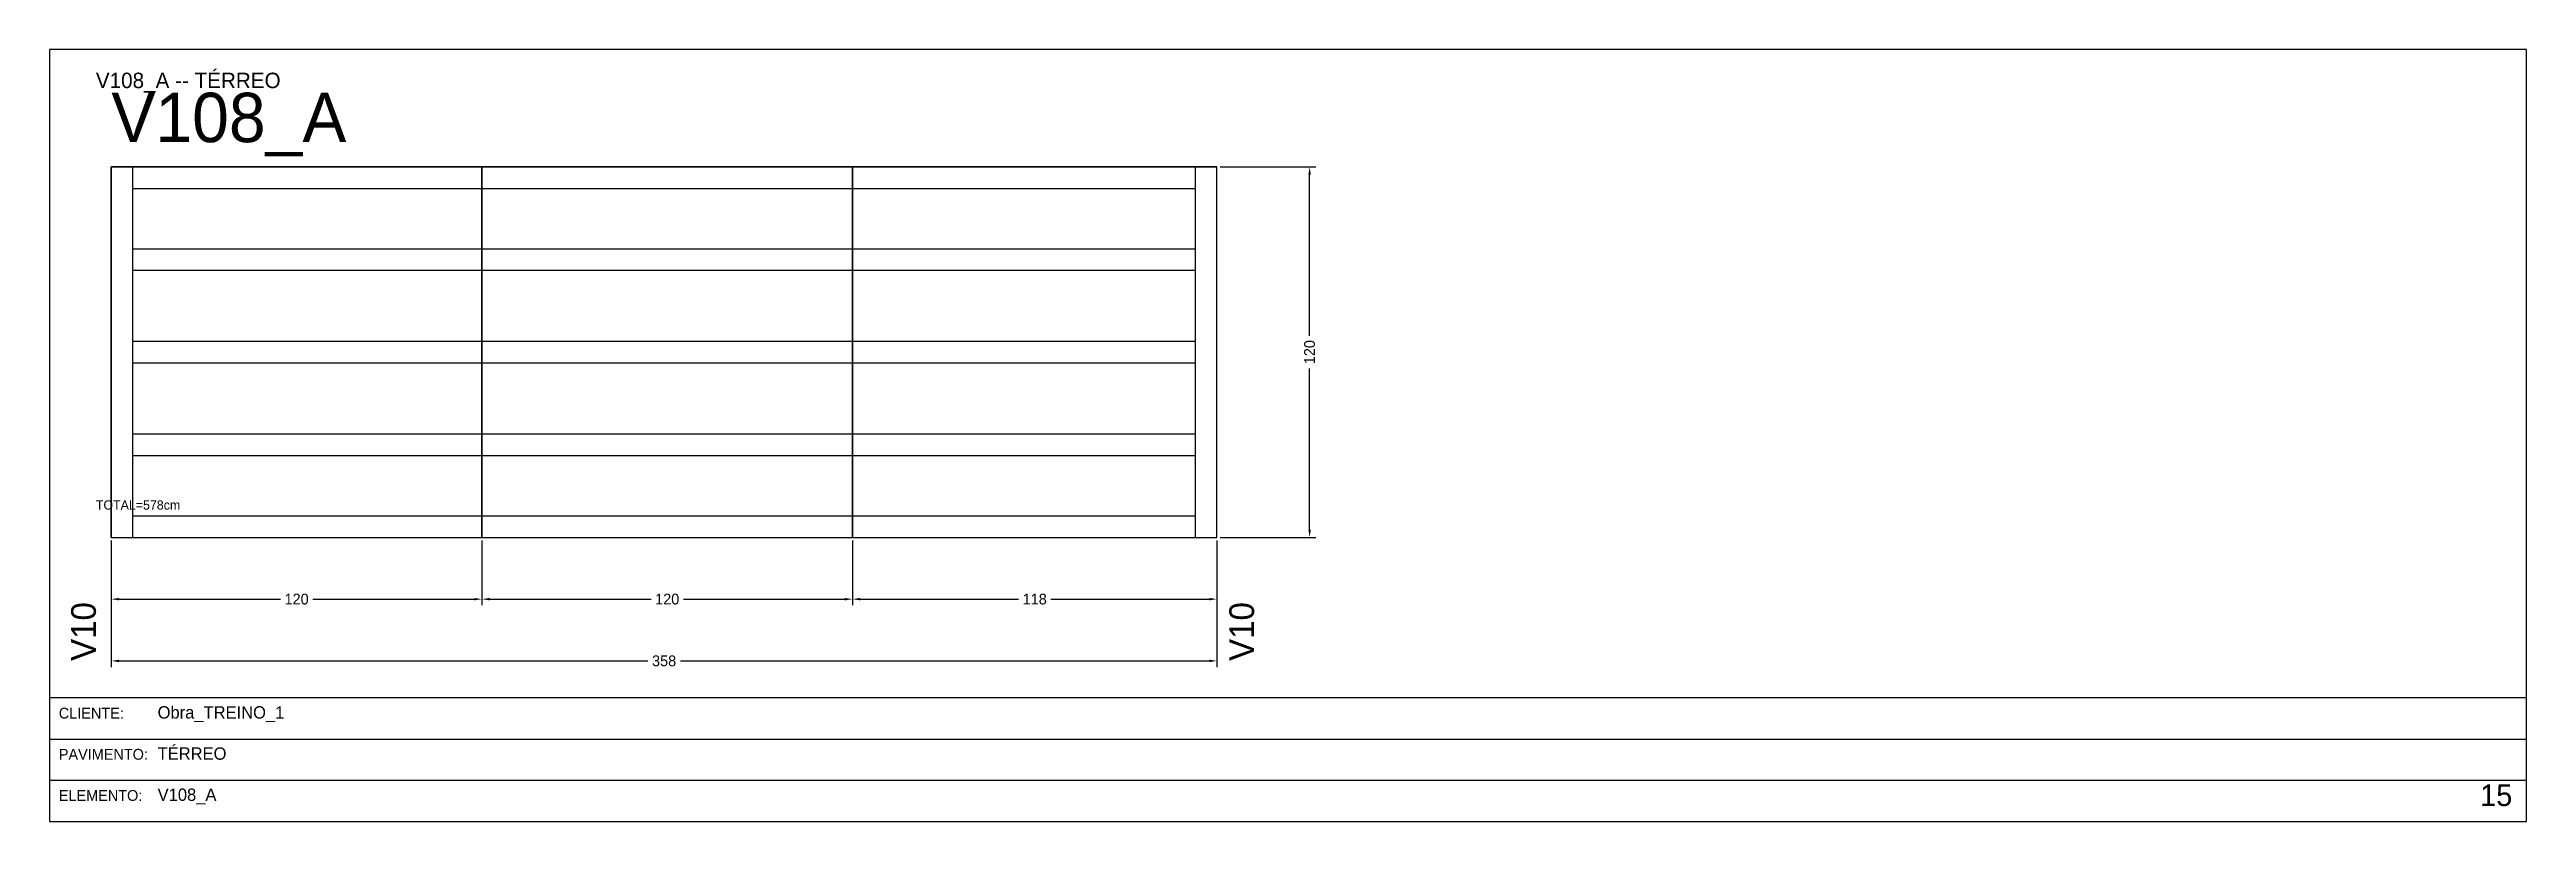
# Model space of a CAD drawing. Header units: metres. Extents: x 0 to 3268, y -4496 to 124.
# Drawn here: x 1644 to 2446, y -998 to -748 of the extents above; entities that cross this region are included whole.
import ezdxf

# ---------------------------------------------------------------- set-up
doc = ezdxf.new("R2010")
doc.units = ezdxf.units.M
for name, color, linetype in [('5', 5, 'Continuous'), ('BORDA_CELULA', 9, 'Continuous'), ('CARIMBO', 9, 'Continuous'), ('COTA', 241, 'Continuous'), ('NOMENCLATURA', 7, 'Continuous'), ('Painéis', 200, 'Continuous'), ('SARR_2.2x7', 40, 'Continuous')]:
    doc.layers.add(name, color=color, linetype=linetype)
doc.dimstyles.new('COTA', dxfattribs={"dimtxt": 3.5, "dimasz": 2.5, "dimexe": 2, "dimexo": 1, "dimgap": 0.9, "dimtad": 1, "dimdec": 0, "dimrnd": 1, "dimcen": 2.5, "dimclrd": 4, "dimclre": 4, "dimclrt": 4, "dimazin": 3, "dimtfac": 1, "dimtmove": 0, "dimatfit": 3})

msp = doc.modelspace()

# ---------------------------------------------------------------- texts
at = {"layer": '5'}
for p in [(1659, -946), (2034, -946)]:
    msp.add_text('V10', height=8, rotation=90, dxfattribs=at).set_placement(p)
at = {"layer": 'CARIMBO', "color": 9}
for s, p in [('CLIENTE:', (1647, -964.67)), ('PAVIMENTO:', (1647, -978)), ('ELEMENTO:', (1647, -991.33))]:
    msp.add_text(s, height=3.5, dxfattribs=at).set_placement(p)
at = {"layer": 'CARIMBO', "color": 2}
for s, p in [('Obra_TREINO_1', (1679, -964.67)), ('TÉRREO', (1679, -978)), ('V108_A', (1679, -991.33))]:
    msp.add_text(s, height=4, dxfattribs=at).set_placement(p)
at = {"layer": 'CARIMBO', "color": 3}
msp.add_text('15', height=7, dxfattribs=at).set_placement((2431, -993))
at = {"layer": 'COTA'}
msp.add_text('TOTAL=578cm', height=3, dxfattribs=at).set_placement((1659, -897))
at = {"layer": 'NOMENCLATURA'}
for s, height, p in [('V108_A -- TÉRREO', 5, (1659, -760.5)), ('V108_A', 16, (1664, -778))]:
    msp.add_text(s, height=height, dxfattribs=at).set_placement(p)

# ---------------------------------------------------------------- blocks, each defined once
blk = doc.blocks.new('_CLOSEDFILLED')
at = {"color": 0, "linetype": 'BYBLOCK'}
blk.add_solid([(-1, 0.16), (0, 0), (-1, -0.16)], dxfattribs=at)
blk = doc.blocks.new('*D139')
at = {"color": 4}
for p, q in [((1664, -907), (1664, -928)), ((1784, -907), (1784, -928)), ((1666.5, -926), (1718.75, -926)), ((1729.25, -926), (1781.5, -926))]:
    blk.add_line(p, q, dxfattribs=at)
at = {"layer": 'Defpoints'}
for p in [(1664, -906), (1784, -906), (1664, -926)]:
    blk.add_point(p, dxfattribs=at)
at = {"layer": 'COTA', "color": 4, "xscale": 2.5, "yscale": 2.5, "rotation": 180}
blk.add_blockref('_CLOSEDFILLED', (1664, -926), dxfattribs=at)
at = {"layer": 'COTA', "color": 4, "xscale": 2.5, "yscale": 2.5}
blk.add_blockref('_CLOSEDFILLED', (1784, -926), dxfattribs=at)
at = {"layer": 'COTA', "color": 4, "insert": (1724, -926), "char_height": 3.5, "attachment_point": 5}
blk.add_mtext('120', dxfattribs=at)
blk = doc.blocks.new('*D140')
at = {"color": 4}
for p, q in [((1784, -907), (1784, -928)), ((1904, -907), (1904, -928)), ((1786.5, -926), (1838.75, -926)), ((1849.25, -926), (1901.5, -926))]:
    blk.add_line(p, q, dxfattribs=at)
at = {"layer": 'Defpoints'}
for p in [(1784, -906), (1904, -906), (1784, -926)]:
    blk.add_point(p, dxfattribs=at)
at = {"layer": 'COTA', "color": 4, "xscale": 2.5, "yscale": 2.5, "rotation": 180}
blk.add_blockref('_CLOSEDFILLED', (1784, -926), dxfattribs=at)
at = {"layer": 'COTA', "color": 4, "xscale": 2.5, "yscale": 2.5}
blk.add_blockref('_CLOSEDFILLED', (1904, -926), dxfattribs=at)
at = {"layer": 'COTA', "color": 4, "insert": (1844, -926), "char_height": 3.5, "attachment_point": 5}
blk.add_mtext('120', dxfattribs=at)
blk = doc.blocks.new('*D141')
at = {"color": 4}
for p, q in [((1904, -907), (1904, -928)), ((2022, -907), (2022, -928)), ((1906.5, -926), (1957.75, -926)), ((1968.25, -926), (2019.5, -926))]:
    blk.add_line(p, q, dxfattribs=at)
at = {"layer": 'Defpoints'}
for p in [(1904, -906), (2022, -906), (1904, -926)]:
    blk.add_point(p, dxfattribs=at)
at = {"layer": 'COTA', "color": 4, "xscale": 2.5, "yscale": 2.5, "rotation": 180}
blk.add_blockref('_CLOSEDFILLED', (1904, -926), dxfattribs=at)
at = {"layer": 'COTA', "color": 4, "xscale": 2.5, "yscale": 2.5}
blk.add_blockref('_CLOSEDFILLED', (2022, -926), dxfattribs=at)
at = {"layer": 'COTA', "color": 4, "insert": (1963, -926), "char_height": 3.5, "attachment_point": 5}
blk.add_mtext('118', dxfattribs=at)
blk = doc.blocks.new('*D142')
at = {"color": 4}
for p, q in [((1664, -907), (1664, -948)), ((2022, -907), (2022, -948)), ((1666.5, -946), (1837.75, -946)), ((1848.25, -946), (2019.5, -946))]:
    blk.add_line(p, q, dxfattribs=at)
at = {"layer": 'Defpoints'}
for p in [(1664, -906), (2022, -906), (1664, -946)]:
    blk.add_point(p, dxfattribs=at)
at = {"layer": 'COTA', "color": 4, "xscale": 2.5, "yscale": 2.5, "rotation": 180}
blk.add_blockref('_CLOSEDFILLED', (1664, -946), dxfattribs=at)
at = {"layer": 'COTA', "color": 4, "xscale": 2.5, "yscale": 2.5}
blk.add_blockref('_CLOSEDFILLED', (2022, -946), dxfattribs=at)
at = {"layer": 'COTA', "color": 4, "insert": (1843, -946), "char_height": 3.5, "attachment_point": 5}
blk.add_mtext('358', dxfattribs=at)
blk = doc.blocks.new('*D143')
at = {"color": 4}
for p, q in [((2023, -786), (2054, -786)), ((2052, -840.75), (2052, -788.5)), ((2052, -903.5), (2052, -851.25)), ((2023, -906), (2054, -906))]:
    blk.add_line(p, q, dxfattribs=at)
at = {"layer": 'Defpoints'}
for p in [(2022, -786), (2022, -906), (2052, -906)]:
    blk.add_point(p, dxfattribs=at)
at = {"layer": 'COTA', "color": 4, "xscale": 2.5, "yscale": 2.5}
for p, rotation in [((2052, -786), 90), ((2052, -906), 270)]:
    blk.add_blockref('_CLOSEDFILLED', p, dxfattribs=dict(at, rotation=rotation))
at = {"layer": 'COTA', "color": 4, "insert": (2052, -846), "char_height": 3.5, "attachment_point": 5, "rotation": 90}
blk.add_mtext('120', dxfattribs=at)
blk = doc.blocks.new('*D144')
at = {"color": 4}
for p, q in [((2023, -786), (2054, -786)), ((2052, -840.75), (2052, -788.5)), ((2052, -903.5), (2052, -851.25)), ((2023, -906), (2054, -906))]:
    blk.add_line(p, q, dxfattribs=at)
at = {"layer": 'Defpoints'}
for p in [(2022, -786), (2022, -906), (2052, -906)]:
    blk.add_point(p, dxfattribs=at)
at = {"layer": 'COTA', "color": 4, "xscale": 2.5, "yscale": 2.5}
for p, rotation in [((2052, -786), 90), ((2052, -906), 270)]:
    blk.add_blockref('_CLOSEDFILLED', p, dxfattribs=dict(at, rotation=rotation))
at = {"layer": 'COTA', "color": 4, "insert": (2052, -846), "char_height": 3.5, "attachment_point": 5, "rotation": 90}
blk.add_mtext('120', dxfattribs=at)
blk = doc.blocks.new('*D145')
at = {"color": 4}
for p, q in [((2023, -786), (2054, -786)), ((2052, -840.75), (2052, -788.5)), ((2052, -903.5), (2052, -851.25)), ((2023, -906), (2054, -906))]:
    blk.add_line(p, q, dxfattribs=at)
at = {"layer": 'Defpoints'}
for p in [(2022, -786), (2022, -906), (2052, -906)]:
    blk.add_point(p, dxfattribs=at)
at = {"layer": 'COTA', "color": 4, "xscale": 2.5, "yscale": 2.5}
for p, rotation in [((2052, -786), 90), ((2052, -906), 270)]:
    blk.add_blockref('_CLOSEDFILLED', p, dxfattribs=dict(at, rotation=rotation))
at = {"layer": 'COTA', "color": 4, "insert": (2052, -846), "char_height": 3.5, "attachment_point": 5, "rotation": 90}
blk.add_mtext('120', dxfattribs=at)

# ---------------------------------------------------------------- dimensions: what is measured, and where the dimension line sits
at = {"layer": 'COTA'}
for picture in ['*D143', '*D144', '*D145']:
    dim = msp.add_linear_dim(base=(2052, -906), p1=(2022, -906), p2=(2022, -786), angle=90, dimstyle='COTA', dxfattribs=at)
    dim.commit()
    dim.dimension.update_dxf_attribs({"geometry": picture, "text_midpoint": (2052, -846)})
for base, p1, p2, picture, middle in [((1664, -926), (1664, -906), (1784, -906), '*D139', (1724, -926)), ((1664, -946), (1664, -906), (2022, -906), '*D142', (1843, -946)), ((1784, -926), (1784, -906), (1904, -906), '*D140', (1844, -926)), ((1904, -926), (1904, -906), (2022, -906), '*D141', (1963, -926))]:
    dim = msp.add_linear_dim(base=base, p1=p1, p2=p2, dimstyle='COTA', dxfattribs=at)
    dim.commit()
    dim.dimension.update_dxf_attribs({"geometry": picture, "text_midpoint": middle})

# ---------------------------------------------------------------- linework, layer by layer
at = {"layer": 'BORDA_CELULA'}
for points in [[(1644, -998), (2446, -998), (2446, -748), (1644, -748)], [(1644, -998), (2446, -998), (2446, -958), (1644, -958)]]:
    msp.add_lwpolyline(points, close=True, dxfattribs=at)
at = {"layer": 'CARIMBO'}
for p, q in [((1644, -971.33), (2446, -971.33)), ((1644, -984.67), (2446, -984.67)), ((1644, -998), (2446, -998))]:
    msp.add_line(p, q, dxfattribs=at)
at = {"layer": 'Painéis'}
for points in [[(1664, -906), (1664, -786)], [(1664, -786), (1784, -786)], [(1664, -906), (1784, -906), (1784, -786), (1664, -786), (1664, -906)], [(1784, -906), (1784, -786)], [(1784, -786), (1904, -786)], [(1784, -906), (1904, -906), (1904, -786), (1784, -786), (1784, -906)], [(1904, -906), (1904, -786)], [(1904, -786), (2022, -786)], [(1904, -906), (2022, -906), (2022, -786), (1904, -786), (1904, -906)], [(2022, -906), (2022, -786)], [(1664, -906), (1784, -906)], [(1784, -906), (1904, -906)], [(1904, -906), (2022, -906)]]:
    msp.add_lwpolyline(points, dxfattribs=at)
at = {"layer": 'SARR_2.2x7'}
for points in [[(1671, -906), (1671, -786)], [(1671, -793), (1784, -793)], [(1784, -793), (1904, -793)], [(1904, -793), (2015, -793)], [(2015, -906), (2015, -786)], [(1671, -812.5), (1784, -812.5)], [(1784, -812.5), (1904, -812.5)], [(1904, -812.5), (2015, -812.5)], [(1671, -819.5), (1784, -819.5)], [(1784, -819.5), (1904, -819.5)], [(1904, -819.5), (2015, -819.5)], [(1671, -842.5), (1784, -842.5)], [(1671, -849.5), (1784, -849.5)], [(1784, -842.5), (1904, -842.5)], [(1784, -849.5), (1904, -849.5)], [(1904, -842.5), (2015, -842.5)], [(1904, -849.5), (2015, -849.5)], [(1671, -872.5), (1784, -872.5)], [(1784, -872.5), (1904, -872.5)], [(1904, -872.5), (2015, -872.5)], [(1671, -879.5), (1784, -879.5)], [(1784, -879.5), (1904, -879.5)], [(1904, -879.5), (2015, -879.5)], [(1671, -899), (1784, -899)], [(1784, -899), (1904, -899)], [(1904, -899), (2015, -899)]]:
    msp.add_lwpolyline(points, dxfattribs=at)

msp.set_redraw_order([(e.dxf.handle, doc.entitydb.next_handle()) for e in msp.query("TEXT MTEXT ATTDEF DIMENSION ARC_DIMENSION")])  # texts and dimensions are drawn at this point

doc.saveas('drawing.dxf')
